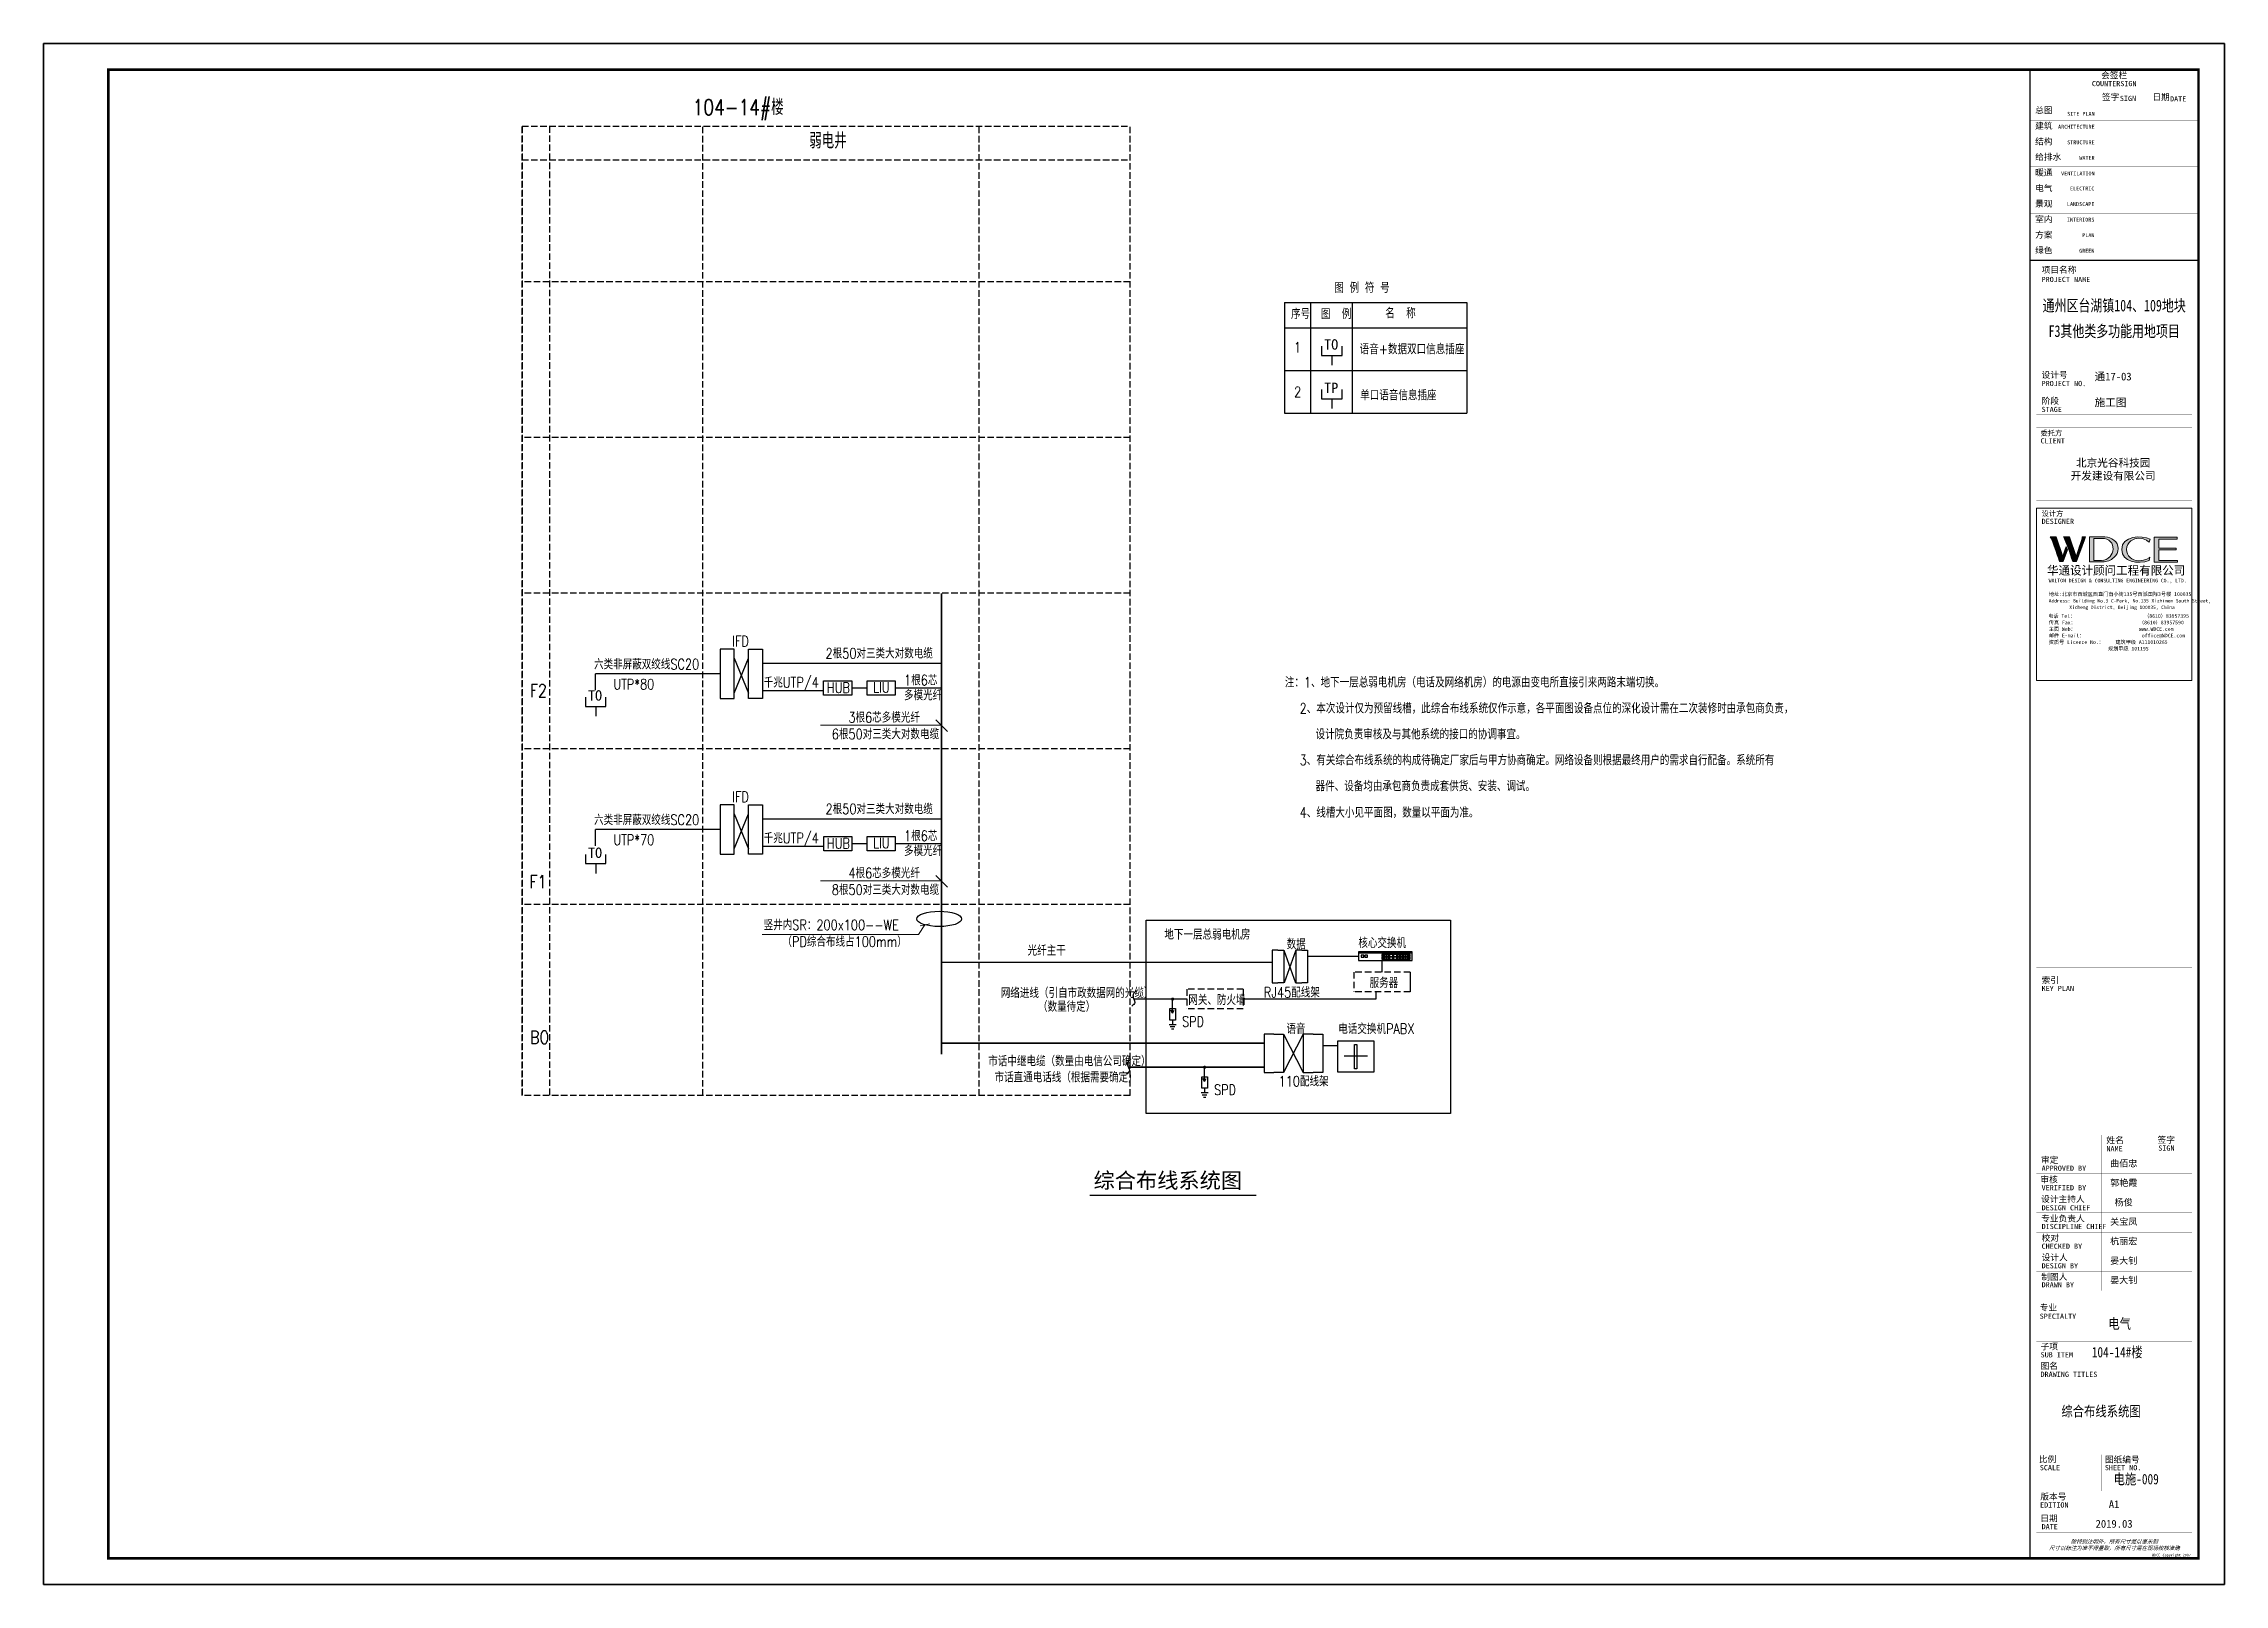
# Model space of a CAD drawing. Extents: x -54686 to 596156, y -555137 to 71395.
# Drawn here: x 512056 to 596156, y -117829 to -58429 of the extents above; entities that cross this region are included whole.
import ezdxf
from ezdxf.enums import TextEntityAlignment as Align

# ---------------------------------------------------------------- set-up
doc = ezdxf.new("R2010")
doc.units = 0
doc.header["$LTSCALE"] = 1000
for name, pattern in [('ah-pole_200$0$CENTER2', [28.575, 19.05, -3.175, 3.175, -3.175]), ('CONTINOUS', [0]), ('DASH', [0.35, 0.25, -0.1]), ('HIDDENX2', [0.75, 0.5, -0.25])]:
    doc.linetypes.add(name, pattern=pattern)
doc.layers.get('0').update_dxf_attribs({"linetype": 'CONTINUOUS'})
doc.layers.get('Defpoints').update_dxf_attribs({"linetype": 'CONTINUOUS'})
for name, color, linetype in [('0-弱电', 7, 'CONTINUOUS'), ('_综合布线', 252, 'CONTINUOUS'), ('ah-pole_200$0$A-FLOR-8', 252, 'ah-pole_200$0$CENTER2'), ('DIAN', 252, 'CONTINUOUS'), ('DIAN1', 252, 'CONTINUOUS'), ('DIM-系统', 3, 'CONTINUOUS'), ('DQ', 7, 'CONTINOUS'), ('EQUIPMENT', 252, 'CONTINUOUS'), ('J', 252, 'CONTINUOUS'), ('SCH', 252, 'CONTINUOUS'), ('SHEET_TEXT', 7, 'CONTINUOUS'), ('SYSTEM', 252, 'CONTINUOUS'), ('TEL_TITLE', 6, 'CONTINUOUS'), ('TQ', 252, 'CONTINUOUS'), ('WALL', 9, 'CONTINUOUS'), ('Z-RD-红', 252, 'CONTINUOUS'), ('Z-RD-黄1', 252, 'CONTINUOUS'), ('电气文字', 7, 'CONTINUOUS')]:
    doc.layers.add(name, color=color, linetype=linetype)
doc.styles.add('-宋体', font='', dxfattribs={"width": 0.8})
doc.styles.add('AAA', font='simhei.ttf', dxfattribs={"width": 0.8})
doc.styles.add('MM', font='complex.shx', dxfattribs={"width": 0.8, "bigfont": 'hztxt.shx'})
doc.styles.add('TQ', font='simhei.ttf')
doc.styles.add('华文细黑', font='STXIHEI.TTF', dxfattribs={"height": 10})
doc.styles.add('图签信息$0$hwxh', font='STXIHEI.TTF')
doc.styles.add('图签信息$0$华文细黑', font='STXIHEI.TTF', dxfattribs={"height": 10})
doc.styles.get('-宋体').set_extended_font_data('NSimSun')

msp = doc.modelspace()

# ---------------------------------------------------------------- texts
at = {"layer": '0-弱电', "color": 7, "style": 'MM', "width": 0.8}
for s, height, p in [('104-14#楼', 600, (537089, -61181)), ('弱电井', 600, (541581, -62472, 0)), ('图 例 符 号', 400, (561834, -68038)), ('序号', 400, (560162, -69049)), ('图  例', 400, (561312, -69049)), (' 名  称', 400, (563575, -69018)), ('1', 400, (560277, -70334)), ('语音+数据双口信息插座', 400, (562808, -70406)), ('2', 400, (560277, -72057)), ('单口语音信息插座', 400, (562828, -72181)), ('IFD', 400, (538607, -81666, 0)), ('六类非屏蔽双绞线SC20', 400, (533282, -82553, 0)), ('2根50对三类大对数电缆', 400, (542212, -82134, 0)), ('F2', 500, (530809, -83621)), ('UTP*80', 400, (534027, -83325, 0)), ('千兆UTP/4', 400, (539826, -83254, 0)), ('1根6芯', 400, (545237, -83170, 0)), ('注：1、地下一层总弱电机房（电话及网络机房）的电源由变电所直接引来两路末端切换。', 400, (559923, -83251, 598)), ('多模光纤', 400, (545237, -83747, 0)), ('2、本次设计仅为预留线槽，此综合布线系统仅作示意，各平面图设备点位的深化设计需在二次装修时由承包商负责，', 400, (560493, -84251, 598)), ('6根50对三类大对数电缆', 400, (542453, -85248)), ('3根6芯多模光纤', 400, (543093, -84605)), ('设计院负责审核及与其他系统的接口的协调事宜。', 400, (561109, -85251, 598)), ('3、有关综合布线系统的构成待确定厂家后与甲方协商确定。网络设备则根据最终用户的需求自行配备。系统所有', 400, (560493, -86251, 598)), ('IFD', 400, (538607, -87667, 0)), ('器件、设备均由承包商负责成套供货、安装、调试。', 400, (561109, -87251, 598)), ('六类非屏蔽双绞线SC20', 400, (533283, -88553, 0)), ('2根50对三类大对数电缆', 400, (542212, -88135, 0)), ('4、线槽大小见平面图，数量以平面为准。', 400, (560493, -88271, 598)), ('UTP*70', 400, (534027, -89325, 0)), ('千兆UTP/4', 400, (539826, -89254, 0)), ('1根6芯', 400, (545237, -89170, 0)), ('多模光纤', 400, (545237, -89747, 0)), ('F1', 500, (530792, -90989)), ('8根50对三类大对数电缆', 400, (542453, -91248)), ('4根6芯多模光纤', 400, (543093, -90605)), ('竖井内SR：200x100--WE', 400, (539823, -92606, 0)), ('（PD综合布线占100mm）', 400, (540546, -93250, 0)), ('数据', 400, (559994, -93345)), ('RJ45配线架', 400, (559114, -95204)), ('服务器', 400, (563189, -94834)), ('网关、防火墙', 400, (556200, -95494)), ('BO', 500, (530815, -96989)), ('语音', 400, (559984, -96607)), ('110配线架', 400, (559684, -98632))]:
    msp.add_text(s, height=height, dxfattribs=at).set_placement(p)
for s, p in [('HUB', (542708, -83260, 0)), ('LIU', (544362, -83250, 0)), ('HUB', (542708, -89260, 0)), ('LIU', (544362, -89250, 0))]:
    msp.add_text(s, height=400, dxfattribs=at).set_placement(p, align=Align.MIDDLE)
for s, p in [('光纤主干', (550001, -93390)), ('地下一层总弱电机房', (555278, -92772)), ('核心交换机', (562758, -93096)), ('网络进线（引自市政数据网的光缆）', (548968, -95025)), ('（数量待定）', (550403, -95553)), ('SPD', (555957, -96131)), ('电话交换机PABX', (561983, -96410)), ('市话中继电缆（数量由电信公司确定）', (548487, -97654)), ('市话直通电话线（根据需要确定）', (548727, -98278)), ('SPD', (557191, -98760))]:
    msp.add_text(s, height=400, dxfattribs=at).set_placement(p, align=Align.MIDDLE_LEFT)
at = {"layer": 'SHEET_TEXT', "style": '华文细黑'}
for tag, p in [('曲佰忠', (592274, -101474)), ('郭艳霞', (592274, -102224)), ('杨俊', (592274, -102974)), ('关宝凤', (592274, -103724)), ('杭丽宏', (592274, -104474)), ('晏大钊', (592274, -105224)), ('晏大钊', (592274, -105974))]:
    msp.add_attdef(tag, text='', height=250, dxfattribs=at).set_placement(p, align=Align.TOP_CENTER)
at = {"layer": 'TQ', "color": 7, "style": 'TQ'}
msp.add_text('综合布线系统图', height=600, dxfattribs=at).set_placement((552546, -102556))
at = {"layer": '电气文字', "style": 'AAA', "width": 0.8}
for s, p in [('电气', (591681, -107977)), ('104-14#楼', (591043, -109077)), ('综合布线系统图', (589872, -111354)), ('电施-009', (591883, -113971))]:
    msp.add_text(s, height=400, dxfattribs=at).set_placement(p)

# ---------------------------------------------------------------- blocks, each defined once
blk = doc.blocks.new('F4')
at = {"layer": 'SYSTEM'}
for p, q in [((-125, 700), (125, 700)), ((-125, 200), (-125, 700)), ((125, 200), (-125, 200)), ((0, 700), (0, 900)), ((0, 400), (0, 0)), ((125, 700), (125, 200))]:
    blk.add_line(p, q, dxfattribs=at)
at = {"layer": 'SYSTEM', "color": 1}
for q in [(-75, 270), (75, 270)]:
    blk.add_line((0, 400), q, dxfattribs=at)
blk = doc.blocks.new('A$C17A357B6')
at = {"layer": 'DIAN1', "color": 1, "linetype": 'Continuous', "const_width": 74.8}
blk.add_lwpolyline([(37, 75, 1), (113, 75, 1)], format="xyb", close=True, dxfattribs=at)
blk = doc.blocks.new('55555')
at = {"layer": '_综合布线', "color": 3}
for p, q in [((175731, 43720), (175731, 43497)), ((176225, 43497), (176225, 43720)), ((175731, 43497), (176225, 43497)), ((175978, 43497), (175978, 43263))]:
    blk.add_line(p, q, dxfattribs=at)
at = {"layer": '_综合布线', "color": 3, "style": '-宋体'}
blk.add_text('TO', height=250, dxfattribs=at).set_placement((175793, 43635))
blk = doc.blocks.new('22222')
at = {"layer": '_综合布线', "color": 3}
for p, q in [((176956, 43777), (176956, 43555)), ((177450, 43555), (177450, 43777)), ((176956, 43555), (177450, 43555)), ((177203, 43555), (177203, 43320))]:
    blk.add_line(p, q, dxfattribs=at)
at = {"layer": '_综合布线', "color": 3, "style": '-宋体'}
blk.add_text('TP', height=250, dxfattribs=at).set_placement((177019, 43692))
blk = doc.blocks.new('_Oblique')
at = {"color": 0, "linetype": 'ByBlock', "lineweight": -2}
blk.add_line((-0.5, -0.5), (0.5, 0.5), dxfattribs=at)
blk = doc.blocks.new('图签信息$0$WDCE Copyright200X')
at = {"const_width": 0.016}
blk.add_lwpolyline([(-10.6, 1.26, 1), (-11.4, 1.26, 1)], format="xyb", close=True, dxfattribs=at)
at = {"style": '图签信息$0$华文细黑'}
for s, p in [('WDCE ', (-11.46, 0.5)), ('     Copyright ', (-3.51, 0.5))]:
    blk.add_text(s, height=1, dxfattribs=at).set_placement(p, align=Align.BOTTOM_RIGHT)
blk.add_text('c', height=0.6, dxfattribs=at).set_placement((-11.04, 1.35), align=Align.MIDDLE_CENTER)
blk.add_attdef('200X', text='', height=1, dxfattribs=at).set_placement((-0.45, 0.5), align=Align.BOTTOM_RIGHT)
blk = doc.blocks.new('图签信息$0$logo2')
h = blk.add_hatch(color=7)
h.paths.add_polyline_path([(19.02, -7.36), (15.84, -7.36), (15.84, -3.97), (18.97, -3.97), (18.97, -4.24), (16.46, -4.24), (16.46, -5.45), (18.81, -5.45), (18.81, -5.69), (16.47, -5.69), (16.47, -7.12), (19.02, -7.12)])
edge = h.paths.add_edge_path()
edge.add_spline(control_points=[(15.26, -4.21), (15.26, -4.21), (15.13, -4.65), (15.13, -4.65), (15.13, -4.65), (14.62, -4.1), (13.73, -4.1), (13.04, -4.1), (12.07, -4.54), (12.08, -5.62), (12.08, -6.49), (12.77, -7.16), (13.73, -7.17), (14.66, -7.17), (15.23, -6.68), (15.23, -6.68), (15.23, -6.68), (15.16, -7.11), (15.16, -7.11), (13.63, -7.7), (11.42, -7.29), (11.41, -5.64), (11.4, -3.72), (14.16, -3.66), (15.26, -4.21)], knot_values=[0, 0, 0, 0, 1, 1, 1, 2, 2, 2, 3, 3, 3, 4, 4, 4, 5, 5, 5, 6, 6, 6, 7, 7, 7, 8, 8, 8, 8], degree=3, periodic=0)
edge = h.paths.add_edge_path(flags=16)
edge.add_spline(control_points=[(10.23, -5.57), (10.23, -5.16), (10.12, -4.83), (9.9, -4.58), (9.63, -4.27), (9.23, -4.12), (8.69, -4.12), (8.69, -4.12), (7.64, -4.12), (7.64, -4.12), (7.64, -4.12), (7.64, -7.1), (7.64, -7.1), (7.64, -7.1), (8.66, -7.1), (8.66, -7.1), (9.13, -7.1), (9.52, -6.93), (9.82, -6.6), (10.09, -6.31), (10.23, -5.96), (10.23, -5.57)], knot_values=[0, 0, 0, 0, 1, 1, 1, 2, 2, 2, 3, 3, 3, 4, 4, 4, 5, 5, 5, 6, 6, 6, 7, 7, 7, 7], degree=3, periodic=0)
edge = h.paths.add_edge_path()
edge.add_spline(control_points=[(10.92, -5.51), (10.92, -5.96), (10.72, -6.37), (10.34, -6.72), (9.92, -7.1), (9.41, -7.29), (8.82, -7.29), (8.82, -7.29), (7.03, -7.29), (7.03, -7.29), (7.03, -7.29), (7.03, -3.92), (7.03, -3.92), (7.03, -3.92), (9.1, -3.92), (9.1, -3.92), (9.59, -3.92), (10.01, -4.06), (10.36, -4.34), (10.73, -4.64), (10.92, -5.03), (10.92, -5.51)], knot_values=[0, 0, 0, 0, 1, 1, 1, 2, 2, 2, 3, 3, 3, 4, 4, 4, 5, 5, 5, 6, 6, 6, 7, 7, 7, 7], degree=3, periodic=0)
at = {"lineweight": 0}
blk.add_lwpolyline([(19.02, -7.36), (15.84, -7.36), (15.84, -3.97), (18.97, -3.97), (18.97, -4.24), (16.46, -4.24), (16.46, -5.45), (18.81, -5.45), (18.81, -5.69), (16.47, -5.69), (16.47, -7.12), (19.02, -7.12), (19.02, -7.36)], dxfattribs=at)
for points, knots in [([(10.92, -5.51), (10.92, -5.96), (10.72, -6.37), (10.34, -6.72), (9.92, -7.1), (9.41, -7.29), (8.82, -7.29), (8.82, -7.29), (7.03, -7.29), (7.03, -7.29), (7.03, -7.29), (7.03, -3.92), (7.03, -3.92), (7.03, -3.92), (9.1, -3.92), (9.1, -3.92), (9.59, -3.92), (10.01, -4.06), (10.36, -4.34), (10.73, -4.64), (10.92, -5.03), (10.92, -5.51)], [0, 0, 0, 0, 1, 1, 1, 2, 2, 2, 3, 3, 3, 4, 4, 4, 5, 5, 5, 6, 6, 6, 7, 7, 7, 7]), ([(10.23, -5.57), (10.23, -5.16), (10.12, -4.83), (9.9, -4.58), (9.63, -4.27), (9.23, -4.12), (8.69, -4.12), (8.69, -4.12), (7.64, -4.12), (7.64, -4.12), (7.64, -4.12), (7.64, -7.1), (7.64, -7.1), (7.64, -7.1), (8.66, -7.1), (8.66, -7.1), (9.13, -7.1), (9.52, -6.93), (9.82, -6.6), (10.09, -6.31), (10.23, -5.96), (10.23, -5.57)], [0, 0, 0, 0, 1, 1, 1, 2, 2, 2, 3, 3, 3, 4, 4, 4, 5, 5, 5, 6, 6, 6, 7, 7, 7, 7]), ([(15.26, -4.21), (15.26, -4.21), (15.13, -4.65), (15.13, -4.65), (15.13, -4.65), (14.62, -4.1), (13.73, -4.1), (13.04, -4.1), (12.07, -4.54), (12.08, -5.62), (12.08, -6.49), (12.77, -7.16), (13.73, -7.17), (14.66, -7.17), (15.23, -6.68), (15.23, -6.68), (15.23, -6.68), (15.16, -7.11), (15.16, -7.11), (13.63, -7.7), (11.42, -7.29), (11.41, -5.64), (11.4, -3.72), (14.16, -3.66), (15.26, -4.21)], [0, 0, 0, 0, 1, 1, 1, 2, 2, 2, 3, 3, 3, 4, 4, 4, 5, 5, 5, 6, 6, 6, 7, 7, 7, 8, 8, 8, 8])]:
    blk.add_open_spline(points, degree=3, knots=knots, dxfattribs=at)
blk = doc.blocks.new('图签信息$0$logo1')
h = blk.add_hatch(color=8)
edge = h.paths.add_edge_path()
edge.add_spline(control_points=[(3.86, -5.21), (3.63, -5.88), (3.39, -6.56), (3.39, -6.56), (3.39, -6.56), (2.5, -3.91), (2.5, -3.91), (2.5, -3.91), (1.8, -3.91), (1.69, -3.91), (2.02, -4.39), (2.95, -7.27), (2.95, -7.27), (2.95, -7.27), (3.44, -7.27), (3.44, -7.27), (3.44, -7.27), (4.03, -5.66), (4.03, -5.66), (4.03, -5.66), (3.86, -5.21), (3.86, -5.21)], knot_values=[0, 0, 0, 0, 1, 1, 1, 2, 2, 2, 3, 3, 3, 4, 4, 4, 5, 5, 5, 6, 6, 6, 7, 7, 7, 7], degree=3, periodic=0)
h = blk.add_hatch(color=7)
edge = h.paths.add_edge_path()
edge.add_spline(control_points=[(6.04, -3.91), (6.09, -4.1), (5.2, -6.56), (5.2, -6.56), (5.2, -6.56), (4.3, -3.91), (4.3, -3.91), (4.3, -3.91), (3.6, -3.91), (3.49, -3.91), (3.82, -4.39), (4.75, -7.27), (4.75, -7.27), (4.75, -7.27), (5.24, -7.27), (5.24, -7.27), (5.24, -7.27), (6.33, -4.3), (6.33, -4.3), (6.33, -4.3), (6.48, -3.91), (6.48, -3.91), (6.48, -3.91), (6.21, -3.91), (6.04, -3.91)], knot_values=[0, 0, 0, 0, 1, 1, 1, 2, 2, 2, 3, 3, 3, 4, 4, 4, 5, 5, 5, 6, 6, 6, 7, 7, 7, 8, 8, 8, 8], degree=3, periodic=0)
at = {"color": 8, "lineweight": 0}
blk.add_open_spline([(3.86, -5.21), (3.63, -5.88), (3.39, -6.56), (3.39, -6.56), (3.39, -6.56), (2.5, -3.91), (2.5, -3.91), (2.5, -3.91), (1.8, -3.91), (1.69, -3.91), (2.02, -4.39), (2.95, -7.27), (2.95, -7.27), (2.95, -7.27), (3.44, -7.27), (3.44, -7.27), (3.44, -7.27), (4.03, -5.66), (4.03, -5.66), (4.03, -5.66), (3.86, -5.21), (3.86, -5.21)], degree=3, knots=[0, 0, 0, 0, 1, 1, 1, 2, 2, 2, 3, 3, 3, 4, 4, 4, 5, 5, 5, 6, 6, 6, 7, 7, 7, 7], dxfattribs=at)
at = {"lineweight": 0}
blk.add_open_spline([(6.04, -3.91), (6.09, -4.1), (5.2, -6.56), (5.2, -6.56), (5.2, -6.56), (4.3, -3.91), (4.3, -3.91), (4.3, -3.91), (3.6, -3.91), (3.49, -3.91), (3.82, -4.39), (4.75, -7.27), (4.75, -7.27), (4.75, -7.27), (5.24, -7.27), (5.24, -7.27), (5.24, -7.27), (6.33, -4.3), (6.33, -4.3), (6.33, -4.3), (6.48, -3.91), (6.48, -3.91), (6.48, -3.91), (6.21, -3.91), (6.04, -3.91)], degree=3, knots=[0, 0, 0, 0, 1, 1, 1, 2, 2, 2, 3, 3, 3, 4, 4, 4, 5, 5, 5, 6, 6, 6, 7, 7, 7, 8, 8, 8, 8], dxfattribs=at)
blk.add_blockref('图签信息$0$logo2', (0, 0))
blk = doc.blocks.new('图签信息$0$时间-logo')
at = {"layer": 'Defpoints', "lineweight": 0}
blk.add_lwpolyline([(0, -23.46), (-21.17, -23.46), (-21.17, 0), (0, 0), (0, -23.46)], dxfattribs=at)
blk.add_blockref('图签信息$0$logo1', (-20.97, 0))
at = {"style": '图签信息$0$hwxh'}
for s, height, p in [('华通设计顾问工程有限公司 ', 1.15, (-19.73, -9.05)), ('WALTON DESIGN & CONSULTING ENGINEERING CO., LTD.', 0.5, (-19.5, -10.1)), ('地址:北京市西城区西直门南小街135号西派国际3号楼 100035', 0.5, (-19.48, -11.94)), ('电话 Tel：                        （8610）83957395 ', 0.5, (-19.56, -14.91)), ('Address: Building No.3 C-Park, No.135 Xizhimen South Street, ', 0.47, (-19.48, -12.83)), ('Xicheng District, Beijing 100035, China ', 0.47, (-16.69, -13.72)), ('传真 Fax：                      （8610）83957590 ', 0.5, (-19.48, -15.8)), ('主页 Web：                      www.WDCE.com ', 0.5, (-19.48, -16.69)), ('邮件 E-mail：                    office@WDCE.com ', 0.5, (-19.48, -17.58)), ('资质号 Licence No.：    建筑甲级 A111010265 ', 0.5, (-19.48, -18.47)), ('   规划甲级 101195', 0.5, (-12.6, -19.36))]:
    blk.add_text(s, height=height, dxfattribs=at).set_placement(p)
blk = doc.blocks.new('图签-A1')
at = {"const_width": 0.5}
for points in [[(-65, 574), (-65, 500.5), (0, 500.5), (0, 574)], [(-65, 0), (0, 0), (0, 500.5), (-65, 500.5)]]:
    blk.add_lwpolyline(points, close=True, dxfattribs=at)
at = {"const_width": 0.05}
for points in [[(-65, 566.5), (0, 566.5)], [(-39.14, 566.5), (-39.14, 500.5)], [(-19.1, 566.5), (-19.1, 500.5)], [(-65, 560.5), (0, 560.5)], [(-65, 554.5), (0, 554.5)], [(-65, 548.5), (0, 548.5)], [(-65, 542.5), (0, 542.5)], [(-65, 536.5), (0, 536.5)], [(-65, 530.5), (0, 530.5)], [(-65, 524.5), (0, 524.5)], [(-65, 518.5), (0, 518.5)], [(-65, 512.5), (0, 512.5)], [(-65, 512.5), (0, 512.5)], [(-65, 506.5), (0, 506.5)], [(-65, 500.5), (0, 500.5)], [(-62.5, 450.87), (-2.5, 450.87)], [(-62.5, 440.87), (-2.5, 440.87)], [(-2.5, 407.85), (-2.5, 436.12), (-62.5, 436.12), (-62.5, 407.85)], [(-62.5, 407.85), (-2.5, 407.85)], [(-62.5, 404.92), (-62.5, 227.83)], [(-62.5, 404.92), (-2.5, 404.92)], [(-62.5, 227.83), (-2.5, 227.83), (-2.5, 404.92)], [(-57.5, 338.36), (-7.5, 338.36)], [(-57.5, 288.83), (-7.5, 288.83)], [(-62.5, 227.83), (-2.5, 227.83)], [(-57.5, 234.85), (-7.5, 234.85)], [(-62.5, 217.74), (-2.5, 217.74)], [(-62.5, 103.26), (-2.5, 103.26), (-2.5, 163.26), (-62.5, 163.26), (-62.5, 103.26)], [(-37.5, 163.26), (-37.5, 103.26)], [(-20, 163.26), (-20, 103.26)], [(-62.5, 155.76), (-2.5, 155.76)], [(-62.5, 148.26), (-2.5, 148.26)], [(-62.5, 140.76), (-2.5, 140.76)], [(-62.5, 133.26), (-2.5, 133.26)], [(-62.5, 125.76), (-2.5, 125.76)], [(-62.5, 118.26), (-2.5, 118.26)], [(-62.5, 110.76), (-2.5, 110.76)], [(-62.5, 98.5), (-2.5, 98.5), (-2.5, 10), (-62.5, 10), (-62.5, 98.5)], [(-62.5, 83.5), (-2.5, 83.5)], [(-62.5, 76), (-2.5, 76)], [(-62.5, 40), (-2.5, 40)], [(-37.5, 40), (-37.5, 26)], [(-62.5, 26), (-2.5, 26)], [(-62.5, 18), (-2.5, 18)]]:
    blk.add_lwpolyline(points, dxfattribs=at)
at = {"ltscale": 0.001, "xscale": 2.834689937531525, "yscale": 2.834689937531525, "zscale": 2.834689937531525}
blk.add_blockref('图签信息$0$时间-logo', (-2.5, 404.92), dxfattribs=at)
blk.add_blockref('图签信息$0$WDCE Copyright200X', (-2.5, 0)).add_auto_attribs({'200X': '2007'})
at = {"style": '图签信息$0$华文细黑'}
for s, height, p in [('会签栏', 2.4, (-32.5, 573)), ('COUNTERSIGN', 2, (-32.5, 569.6))]:
    blk.add_text(s, height=height, dxfattribs=at).set_placement(p, align=Align.TOP_CENTER)
for s, height, p in [('签字', 2.4, (-37.22, 564.63)), ('SIGN', 2, (-30.32, 563.88)), ('日期', 2.4, (-17.79, 564.58)), ('DATE', 2, (-10.96, 563.7)), ('总图', 2.4, (-63, 559.5)), ('结构', 2.4, (-63, 547.5)), ('建筑', 2.4, (-63, 553.5)), ('给排水', 2.4, (-63, 541.5)), ('暖通', 2.4, (-63, 535.5)), ('电气', 2.4, (-63, 529.5)), ('景观', 2.4, (-63, 523.5)), ('室内', 2.4, (-63, 517.5)), ('绿色', 2.4, (-63, 505.5)), ('方案', 2.4, (-63, 511.5)), ('项目名称', 2.4, (-60.5, 498)), ('PROJECT NAME', 2, (-60.5, 494.08)), ('设计号', 2.4, (-60.54, 457.48)), ('PROJECT NO.', 2, (-60.5, 453.97)), ('阶段', 2.4, (-60.5, 447.47)), ('STAGE', 2, (-60.5, 443.97)), ('委托方', 2, (-60.9, 434.86)), ('CLIENT', 2, (-60.9, 431.86)), ('设计方', 2, (-60.5, 403.83)), ('DESIGNER', 2, (-60.5, 400.83)), ('KEY PLAN', 2, (-60.5, 220.74)), ('索引', 2.4, (-60.5, 224.14)), ('姓名', 2.4, (-35.5, 162.47)), ('签字', 2.4, (-15.81, 162.57)), ('审定', 2.4, (-60.73, 154.81)), ('APPROVED BY', 2, (-60.5, 151.44)), ('NAME', 2, (-35.5, 158.96)), ('SIGN', 2, (-15.5, 159.2)), ('审核', 2.4, (-60.95, 147.29)), ('VERIFIED BY', 2, (-60.5, 143.91)), ('设计主持人', 2.4, (-60.68, 139.76)), ('DESIGN CHIEF', 2, (-60.5, 136.19)), ('专业负责人', 2.4, (-60.67, 132.26)), ('DISCIPLINE CHIEF', 2, (-60.5, 128.98)), ('校对', 2.4, (-60.5, 124.76)), ('CHECKED BY', 2, (-60.5, 121.37)), ('制图人', 2.4, (-60.61, 109.76)), ('设计人', 2.4, (-60.5, 117.26)), ('DESIGN BY', 2, (-60.5, 113.83)), ('DRAWN BY', 2, (-60.5, 106.5)), ('SPECIALTY', 2, (-61.23, 94.38)), ('专业', 2.4, (-61.23, 97.93)), ('SUB ITEM', 2, (-60.88, 79.5)), ('子项', 2.4, (-60.88, 82.92)), ('图名', 2.4, (-60.91, 75.41)), ('DRAWING TITLES', 2, (-60.91, 72)), ('比例', 2.4, (-61.56, 39.42)), ('SCALE', 2, (-61.19, 36)), ('SHEET NO.', 2, (-36.1, 36)), ('图纸编号', 2.4, (-36.1, 39.32)), ('版本号', 2.4, (-61, 25.03)), ('EDITION', 2, (-61.06, 21.61)), ('日期', 2.4, (-61, 16.68)), ('DATE', 2, (-60.5, 13.26))]:
    blk.add_text(s, height=height, dxfattribs=at).set_placement(p, align=Align.TOP_LEFT)
for s, p in [('SITE PLAN', (-40.06, 557.7)), ('ARCHITECTURE', (-40.06, 552.7)), ('STRUCTURE', (-40.06, 546.7)), ('WATER', (-40.06, 540.7)), ('VENTILATION', (-40.06, 534.7)), ('LANDSCAPE', (-40.14, 522.89)), ('ELECTRIC', (-40.14, 528.89)), ('INTERIORS', (-40.14, 516.89)), ('GREEN', (-40.14, 504.89)), ('PLAN', (-40.14, 510.89))]:
    blk.add_text(s, height=1.5, dxfattribs=at).set_placement(p, align=Align.TOP_RIGHT)
at = {"color": 4, "style": '图签信息$0$华文细黑', "width": 0.75}
for s, p in [('通州区台湖镇104、109地块', (-32.5, 480.78)), ('F3其他类多功能用地项目', (-32.5, 470.91))]:
    blk.add_text(s, height=4.5, dxfattribs=at).set_placement(p, align=Align.CENTER)
at = {"color": 4, "style": '图签信息$0$华文细黑'}
for s, p in [('A1', (-32.53, 19.4)), ('2019.03', (-32.53, 11.84))]:
    blk.add_text(s, height=3, dxfattribs=at).set_placement(p, align=Align.CENTER)
at = {"style": '图签信息$0$华文细黑', "oblique": 20}
for s, p in [('尺寸以标注为准不得量取，所有尺寸需在现场校核准确', (-32.5, 4)), ('除特别注明外，所有尺寸是以毫米制', (-32.5, 6.5))]:
    blk.add_text(s, height=1.5, dxfattribs=at).set_placement(p, align=Align.MIDDLE_CENTER)
at = {"color": 4, "ltscale": 0.001, "char_height": 3, "width": 58.4895, "style": '图签信息$0$华文细黑'}
for s, insert, attachment_point in [('通17-03', (-40.06, 455.51), 4), ('施工图', (-40.06, 445.51), 4), ('北京光谷科技园\\P开发建设有限公司', (-32.9, 419.71), 5)]:
    blk.add_mtext(s, dxfattribs=dict(at, insert=insert, attachment_point=attachment_point))
blk = doc.blocks.new('A$C0199260F')
at = {"layer": 'TEL_TITLE'}
blk.add_lwpolyline([(-84100, 59400), (0, 59400), (0, 0), (-84100, 0)], close=True, dxfattribs=at)
blk = doc.blocks.new('SDG AETH AE5H')
at = {"layer": 'DIM-系统'}
blk.add_lwpolyline([(-54686, 13482), (29414, 13482), (29414, -45918), (-54686, -45918)], close=True, dxfattribs=at)

# ---------------------------------------------------------------- linework, layer by layer
at = {"color": 3}
for p, q in [((555594, -95451), (555594, -95264)), ((555727, -96251), (555460, -96251)), ((555683, -96340), (555505, -96340)), ((555638, -96429), (555549, -96429)), ((556828, -98080), (556828, -97893)), ((556961, -98880), (556695, -98880)), ((556917, -98969), (556739, -98969)), ((556873, -99058), (556784, -99058))]:
    msp.add_line(p, q, dxfattribs=at)
at = {"color": 2, "const_width": 66.7, "elevation": 0}
msp.add_lwpolyline([(546685, -79616), (546686, -97400), (546686, -97400), (546686, -97400)], dxfattribs=at)
at = {"layer": '0-弱电', "color": 7, "lineweight": 0}
for p, q in [((545794, -92778, 0), (546040, -92400, 0)), ((539772, -92778, 0), (545794, -92778, 0))]:
    msp.add_line(p, q, dxfattribs=at)
at = {"layer": '0-弱电', "color": 7}
for p, q in [((559655, -93384), (559428, -93384)), ((559428, -93384), (559428, -94638)), ((559882, -93384), (560337, -94638)), ((560346, -93384), (559891, -94638)), ((560573, -93384), (560346, -93384)), ((560346, -93384), (560346, -94638)), ((560801, -93607), (562767, -93607)), ((562767, -93482), (564833, -93482)), ((563673, -94224), (563673, -93776)), ((559428, -94638), (559655, -94638)), ((560346, -94638), (560573, -94638)), ((559497, -96622), (559119, -96622)), ((559119, -96622), (559119, -98090)), ((561012, -96622), (560633, -96622)), ((560633, -96622), (560633, -98090)), ((561966, -97065), (561391, -97065)), ((562213, -97458), (563115, -97458)), ((559119, -98090), (559497, -98090)), ((560633, -98090), (561012, -98090))]:
    msp.add_line(p, q, dxfattribs=at)
at = {"layer": '0-弱电', "color": 7, "extrusion": (0, 0, -1)}
for p, q in [((559655, -93384), (559882, -93384)), ((559882, -93384), (559882, -94638)), ((560573, -93384), (560801, -93384)), ((560801, -93384), (560801, -94638)), ((559882, -94638), (559655, -94638)), ((560801, -94638), (560573, -94638)), ((559498, -96622), (559876, -96622)), ((559876, -96622), (560633, -98090)), ((560633, -96622), (559876, -98090)), ((559876, -96622), (559876, -98090)), ((561012, -96622), (561391, -96622)), ((561391, -96622), (561391, -98090)), ((559876, -98090), (559498, -98090)), ((561391, -98090), (561012, -98090))]:
    msp.add_line(p, q, dxfattribs=at)
at = {"layer": '0-弱电', "color": 7, "lineweight": 0, "elevation": 0}
for points in [[(546686, -84705), (546686, -84705), (542022, -84705)], [(546686, -90705), (546686, -90705), (542022, -90705)]]:
    msp.add_lwpolyline(points, dxfattribs=at)
at = {"layer": '0-弱电', "color": 7, "elevation": 0, "flags": 128}
for points in [[(554579, -92228), (566313, -92228), (566313, -99670), (554579, -99670)], [(561966, -96878), (563351, -96878), (563351, -98081), (561966, -98081)], [(562606, -97020), (562700, -97020), (562700, -97951), (562606, -97951)]]:
    msp.add_lwpolyline(points, close=True, dxfattribs=at)
for points in [[(562767, -93776), (564833, -93776), (564833, -93439), (562767, -93439), (562767, -93776)], [(562868, -93654), (562972, -93654), (562972, -93568), (562868, -93568), (562868, -93654)], [(563003, -93654), (563106, -93654), (563106, -93568), (563003, -93568), (563003, -93654)], [(563667, -93625), (564751, -93625), (564751, -93540), (563667, -93540), (563667, -93625)], [(563667, -93728), (564751, -93728), (564751, -93643), (563667, -93643), (563667, -93728)], [(563719, -93604), (563768, -93604), (563768, -93560), (563719, -93560), (563719, -93604)], [(563719, -93707), (563768, -93707), (563768, -93664), (563719, -93664), (563719, -93707)], [(563821, -93604), (563872, -93604), (563872, -93560), (563821, -93560), (563821, -93604)], [(563821, -93707), (563872, -93707), (563872, -93664), (563821, -93664), (563821, -93707)], [(563924, -93604), (563976, -93604), (563976, -93560), (563924, -93560), (563924, -93604)], [(563924, -93707), (563976, -93707), (563976, -93664), (563924, -93664), (563924, -93707)], [(564080, -93604), (564131, -93604), (564131, -93560), (564080, -93560), (564080, -93604)], [(564080, -93707), (564131, -93707), (564131, -93664), (564080, -93664), (564080, -93707)], [(564235, -93604), (564287, -93604), (564287, -93560), (564235, -93560), (564235, -93604)], [(564235, -93707), (564287, -93707), (564287, -93664), (564235, -93664), (564235, -93707)], [(564338, -93604), (564391, -93604), (564391, -93560), (564338, -93560), (564338, -93604)], [(564338, -93707), (564391, -93707), (564391, -93664), (564338, -93664), (564338, -93707)], [(564442, -93604), (564493, -93604), (564493, -93560), (564442, -93560), (564442, -93604)], [(564442, -93707), (564493, -93707), (564493, -93664), (564442, -93664), (564442, -93707)], [(564545, -93604), (564597, -93604), (564597, -93560), (564545, -93560), (564545, -93604)], [(564545, -93707), (564597, -93707), (564597, -93664), (564545, -93664), (564545, -93707)], [(564649, -93604), (564699, -93604), (564699, -93560), (564649, -93560), (564649, -93604)], [(564649, -93707), (564699, -93707), (564699, -93664), (564649, -93664), (564649, -93707)]]:
    msp.add_lwpolyline(points, dxfattribs=at)
at = {"layer": '0-弱电', "color": 7}
msp.add_ellipse((546593, -92173, 0), major_axis=(863, 0), ratio=0.343607, dxfattribs=at)
at = {"layer": 'ah-pole_200$0$A-FLOR-8', "color": 9, "linetype": 'DASH'}
for p, q in [((530506, -61615), (530506, -98987)), ((530506, -61615), (553956, -61615)), ((530506, -98987), (530506, -61615)), ((531571, -61615), (531571, -98987)), ((537474, -98987), (537474, -61615, 0)), ((548131, -98987), (548131, -61615)), ((553956, -98987), (553956, -61615)), ((530506, -62914), (553956, -62914)), ((553956, -67615), (530506, -67615)), ((553956, -73616), (530506, -73616)), ((553956, -79616), (530506, -79616)), ((553956, -85617), (530506, -85617)), ((553956, -91617), (530506, -91617)), ((553956, -98987), (530506, -98987))]:
    msp.add_line(p, q, dxfattribs=at)
at = {"layer": 'DQ', "color": 120}
for p, q in [((539776, -82310, 0), (546685, -82310, 0)), ((533335, -83354, 0), (533335, -82729, 0)), ((539776, -83363, 0), (542137, -83363, 0)), ((546685, -83273, 0), (544901, -83273, 0)), ((533335, -89355, 0), (533335, -88729, 0)), ((539777, -88311, 0), (546685, -88310, 0)), ((539777, -89364, 0), (542138, -89364, 0)), ((546685, -89273, 0), (544901, -89273, 0)), ((563434, -94985), (563434, -95264))]:
    msp.add_line(p, q, dxfattribs=at)
at = {"layer": 'DQ', "color": 120, "elevation": 0}
for points in [[(538147, -82729), (533335, -82729)], [(538147, -88729), (533335, -88729)], [(559428, -93848), (546686, -93848)], [(556140, -95264), (554105, -95264)], [(563434, -95264), (558318, -95264)]]:
    msp.add_lwpolyline(points, dxfattribs=at)
at = {"layer": 'DQ', "color": 120, "const_width": 66.7, "elevation": 0}
for points in [[(559119, -96960), (546686, -96960)], [(559119, -97893), (553894, -97893)]]:
    msp.add_lwpolyline(points, dxfattribs=at)
at = {"layer": 'EQUIPMENT', "color": 3, "linetype": 'HIDDENX2', "ltscale": 0.5}
for p, q in [((558318, -94884), (556140, -94884)), ((556140, -94884), (556140, -95644)), ((558318, -94884), (558318, -95644)), ((564762, -94224), (562584, -94224)), ((562584, -94224), (562584, -94985)), ((564762, -94985), (562584, -94985)), ((558318, -95644), (556140, -95644))]:
    msp.add_line(p, q, dxfattribs=at)
at = {"layer": 'J'}
for p, q in [((559915, -68408), (559915, -72671)), ((559915, -68408), (566937, -68408)), ((560915, -68408), (560915, -72671)), ((562525, -68408), (562525, -72671)), ((566937, -68408), (566937, -72671)), ((559915, -69388), (566937, -69388)), ((559915, -71030), (566937, -71030)), ((559915, -72671), (566937, -72671))]:
    msp.add_line(p, q, dxfattribs=at)
at = {"layer": 'SCH', "color": 120}
msp.add_line((564762, -94224), (564762, -94985), dxfattribs=at)
at = {"layer": 'SCH'}
for points in [[(554198, -94937), (554059, -95140), (554137, -95395), (554023, -95533)], [(553987, -97566), (553848, -97769), (553927, -98024), (553812, -98162)]]:
    msp.add_spline(points, degree=3, dxfattribs=at)
at = {"layer": 'TEL_TITLE'}
msp.add_lwpolyline([(512056, -117829), (596156, -117829), (596156, -58429), (512056, -58429)], close=True, dxfattribs=at)
at = {"layer": 'TEL_TITLE', "const_width": 100}
msp.add_lwpolyline([(514556, -116829), (595156, -116829), (595156, -59429), (514556, -59429)], close=True, dxfattribs=at)
at = {"layer": 'WALL', "color": 7, "const_width": 54.5, "elevation": 0}
msp.add_lwpolyline([(552394, -102828), (558826, -102828)], dxfattribs=at)
at = {"layer": 'Z-RD-红'}
for p, q in [((543815, -83273, 0), (543224, -83273, 0)), ((543815, -89273, 0), (543224, -89273, 0))]:
    msp.add_line(p, q, dxfattribs=at)
at = {"layer": 'Z-RD-黄1', "color": 7}
for p, q in [((538147, -81776, 0), (538147, -83681, 0)), ((538690, -81776, 0), (538147, -81776, 0)), ((538690, -83681, 0), (538690, -81776, 0)), ((538690, -82116, 0), (539233, -83474, 0)), ((538690, -83474, 0), (539233, -82116, 0)), ((539233, -83681, 0), (539233, -81776, 0)), ((539233, -81776, 0), (539776, -81776, 0)), ((539776, -81776, 0), (539776, -83681, 0)), ((542137, -83545, 0), (542137, -83001, 0)), ((542137, -83001, 0), (543224, -83001, 0)), ((543224, -83001, 0), (543224, -83545, 0)), ((543815, -83545, 0), (543815, -83001, 0)), ((543815, -83001, 0), (544901, -83001, 0)), ((544901, -83001, 0), (544901, -83545, 0)), ((538147, -83681, 0), (538690, -83681, 0)), ((539776, -83681, 0), (539233, -83681, 0)), ((543224, -83545, 0), (542137, -83545, 0)), ((544901, -83545, 0), (543815, -83545, 0)), ((538147, -87777, 0), (538147, -89681, 0)), ((538690, -87777, 0), (538147, -87777, 0)), ((538690, -89681, 0), (538690, -87777, 0)), ((538690, -88117, 0), (539233, -89475, 0)), ((538690, -89475, 0), (539233, -88117, 0)), ((539233, -89681, 0), (539233, -87777, 0)), ((539233, -87777, 0), (539777, -87777, 0)), ((539777, -87777, 0), (539777, -89681, 0)), ((542138, -89545, 0), (542138, -89002, 0)), ((542138, -89002, 0), (543224, -89002, 0)), ((543224, -89002, 0), (543224, -89545, 0)), ((543815, -89545, 0), (543815, -89002, 0)), ((543815, -89002, 0), (544901, -89002, 0)), ((544901, -89002, 0), (544901, -89545, 0)), ((538147, -89681, 0), (538690, -89681, 0)), ((539777, -89681, 0), (539233, -89681, 0)), ((543224, -89545, 0), (542138, -89545, 0)), ((544901, -89545, 0), (543815, -89545, 0))]:
    msp.add_line(p, q, dxfattribs=at)

# ---------------------------------------------------------------- block references
at = {"color": 3, "xscale": 0.8888888889923692, "yscale": 0.8888888889923692, "zscale": 0.8888888889923692, "rotation": 180}
for p in [(555594, -95451), (556828, -98080)]:
    msp.add_blockref('F4', p, dxfattribs=at)
at = {"layer": '0-弱电', "color": 7, "linetype": 'DASH', "lineweight": 0, "xscale": 450, "yscale": 450, "zscale": 450, "rotation": 90}
for p in [(546686, -84721), (546686, -90721)]:
    msp.add_blockref('_Oblique', p, dxfattribs=at)
at = {"layer": '0-弱电', "color": 7, "lineweight": 0, "xscale": 269.9999999999796, "yscale": 269.9999999999796, "zscale": 269.9999999999796, "rotation": 326.8180343979795}
msp.add_blockref('_Oblique', (546043, -92400, 0), dxfattribs=at)
at = {"layer": '_综合布线'}
for name, p, xscale, yscale, zscale, rotation in [('55555', (280137, -139911), 1.600000000040088, 1.600000000040088, 1.600000000040088, 359.9731996273859), ('22222', (278229, -141889), 1.600000000027342, 1.600000000027342, 1.600000000027342, 0.01631848274605092), ('55555', (251748, -153442, 0), 1.600000000040088, 1.600000000040088, 1.600000000040088, 359.9731996273859), ('55555', (251748, -159507, 0), 1.600000000040088, 1.600000000040088, 1.600000000040088, 359.9731996273859)]:
    msp.add_blockref(name, p, dxfattribs=dict(at, xscale=xscale, yscale=yscale, zscale=zscale, rotation=rotation))
at = {"layer": 'DIAN', "xscale": 0.8000000000465661, "yscale": 0.8000000000465661, "zscale": 0.8000000000465661}
for p in [(555534, -95324), (556768, -97953)]:
    msp.add_blockref('A$C17A357B6', p, dxfattribs=at)
at = {"layer": 'DIM-系统'}
msp.add_blockref('SDG AETH AE5H', (566742, -71911), dxfattribs=at)
at = {"layer": 'TEL_TITLE'}
msp.add_blockref('A$C0199260F', (596156, -117829), dxfattribs=at)
at = {"layer": 'TEL_TITLE', "xscale": 100, "yscale": 100, "zscale": 100}
msp.add_blockref('图签-A1', (595156, -116829), dxfattribs=at)

msp.set_redraw_order([(e.dxf.handle, doc.entitydb.next_handle()) for e in msp.query("TEXT MTEXT ATTDEF DIMENSION ARC_DIMENSION")])  # texts and dimensions are drawn at this point

doc.saveas('drawing.dxf')
